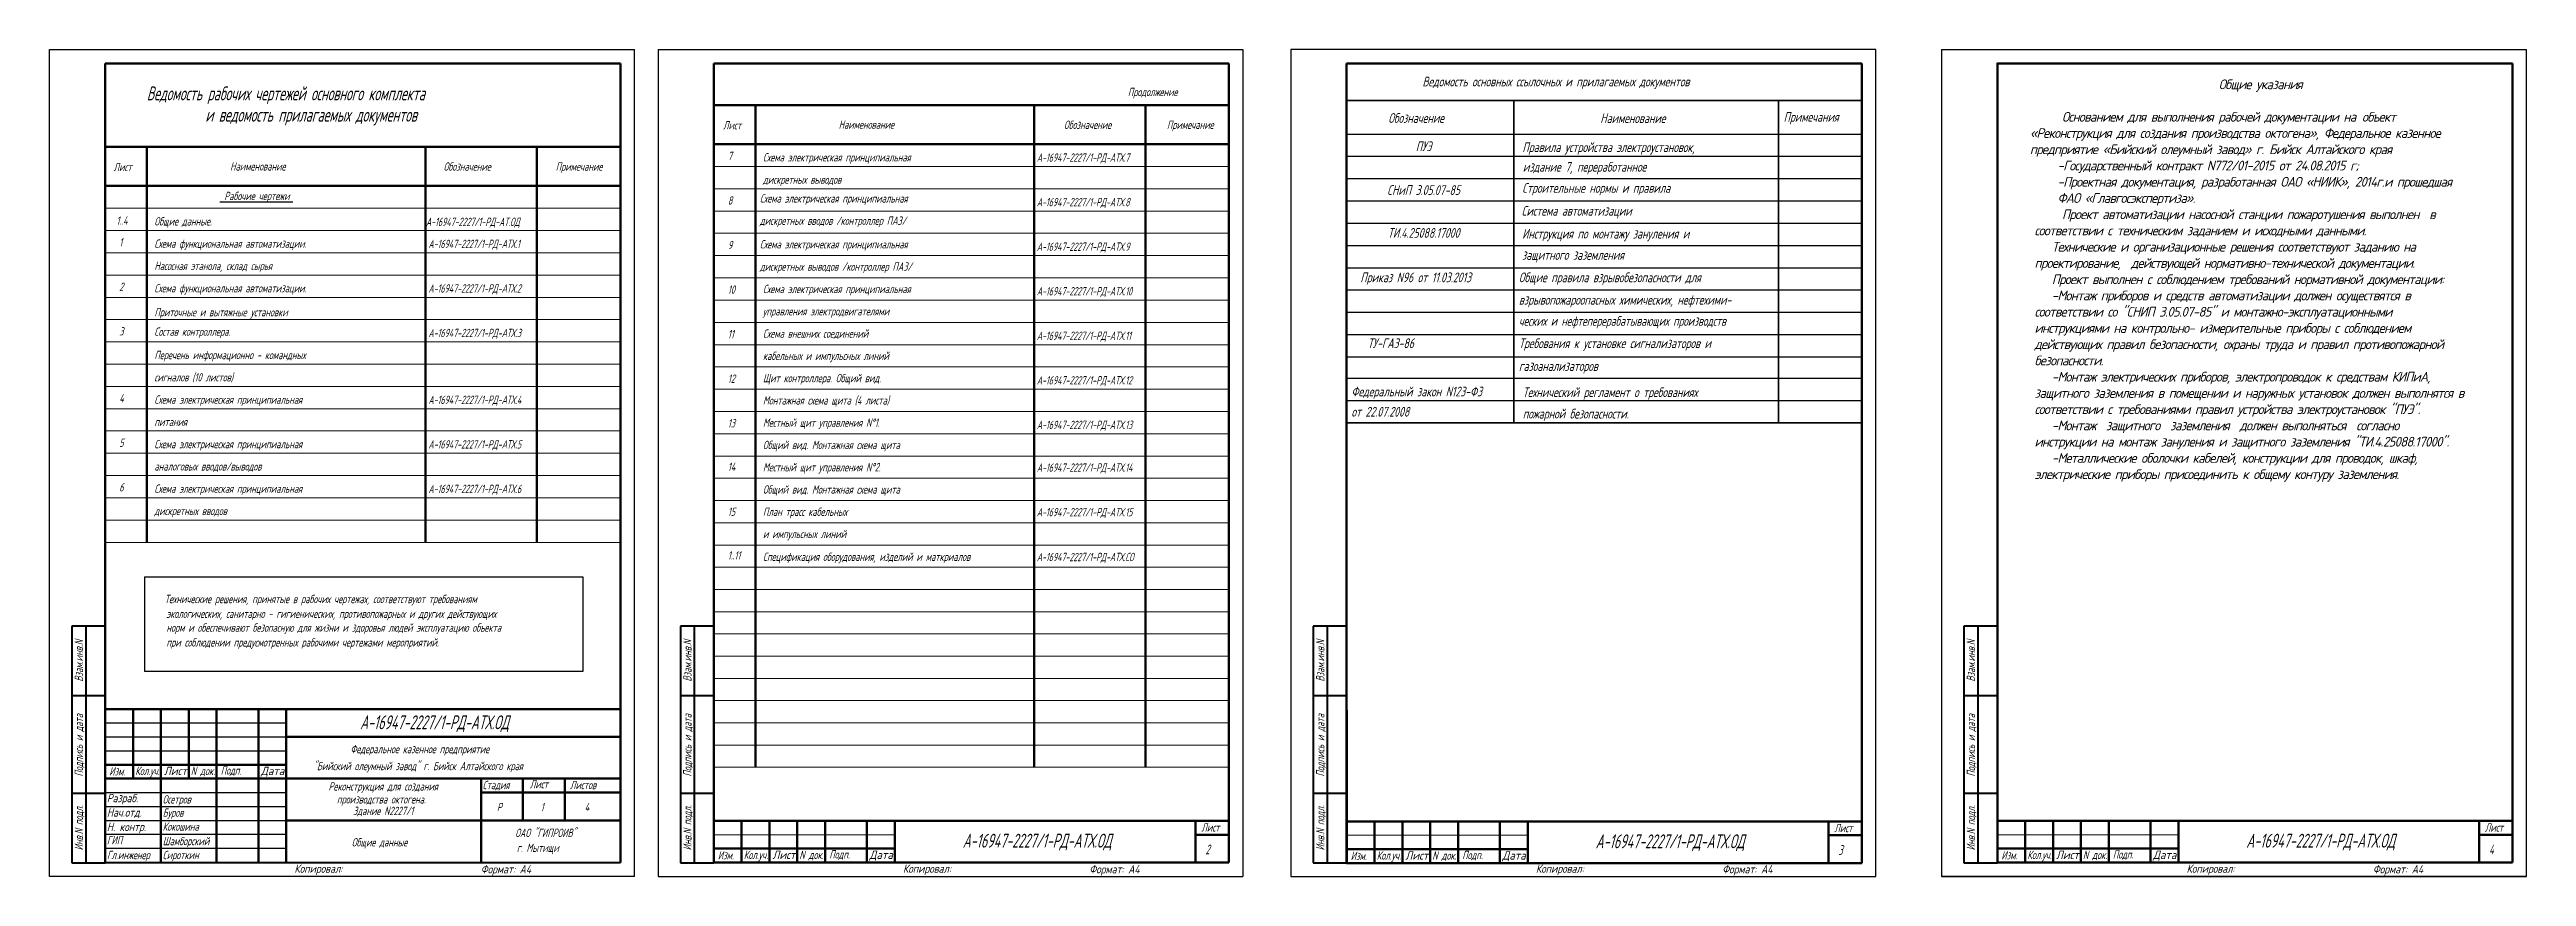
# Model space of a CAD drawing. Header units: millimetres. Extents: x -338 to 6826, y -8218 to 3153.
# Drawn here: x 2037 to 2926, y 2856 to 3153 of the extents above; entities that cross this region are included whole.
import ezdxf
from ezdxf.enums import TextEntityAlignment as Align

# ---------------------------------------------------------------- set-up
doc = ezdxf.new("R2010")
doc.units = ezdxf.units.MM
for name, color, linetype, lineweight in [('Обводка', 6, 'Continuous', 25), ('Рамка толстая', 7, 'Continuous', 60), ('Рамка тонкая', 5, 'Continuous', 25), ('Текст_КИП', 2, 'Continuous', 25), ('Толст.рамка', 7, 'Continuous', 60)]:
    doc.layers.add(name, color=color, linetype=linetype, lineweight=lineweight)
doc.layers.add('ТЕКСТ', color=2, linetype='Continuous')
doc.styles.add('Simplex', font='simplex.shx', dxfattribs={"width": 0.7, "oblique": 15})

msp = doc.modelspace()

# ---------------------------------------------------------------- texts
at = {"lineweight": 30, "style": 'Simplex', "oblique": 15, "width": 0.7}
for s, p in [('Ведомость основных ссылочных и прилагаемых документов', (2529.94, 3140.16)), ('Примечания', (2659.63, 3127.48)), ('Обозначение', (2517.69, 3127.08)), ('Наименование', (2593.8, 3127.01))]:
    msp.add_text(s, height=3.5, dxfattribs=at).set_placement(p)
at = {"style": 'Simplex', "oblique": 15, "width": 0.7}
for s, p in [('ПУЭ', (2530.37, 3116.93)), ('СНиП 3.05.07-85', (2530.37, 3101.2)), ('ТИ.4.25088.17000', (2530.37, 3085.8))]:
    msp.add_text(s, height=3.5, dxfattribs=at).set_placement(p, align=Align.CENTER)
at = {"style": 'Simplex', "oblique": 15}
for s, width, p in [('Правила устройства электроустановок, ', 0.7, (2565.82, 3116.6)), (' издание 7, переработанное', 0.7, (2564.38, 3109.55)), ('Строительные нормы и правила', 0.7, (2565.8, 3101.96)), ('Система автоматизации', 0.7, (2565.58, 3093.74)), ('Инструкция по монтажу зануления и', 0.7, (2565.75, 3085.53)), ('защитного заземления ', 0.7, (2565.68, 3077.89)), ('Приказ N96 от 11.03.2013', 0.7, (2507.65, 3069.84)), ('Общие правила взрывобезопасности для ', 0.7, (2564.57, 3069.84)), ('взрывопожароопасных химических, нефтехими-', 0.7, (2564.57, 3061.78)), ('ческих и нефтеперерабатывающих производств', 0.68, (2564.57, 3054.19)), ('ТУ-ГАЗ-86', 0.7, (2510.27, 3046.18)), ('Требования к установке сигнализаторов и', 0.7, (2564.57, 3046.18)), ('газоанализаторов', 0.7, (2564.57, 3037.99))]:
    msp.add_text(s, height=3.5, dxfattribs=dict(at, width=width)).set_placement(p)
at = {"color": 7, "style": 'Simplex', "oblique": 15, "width": 0.7}
for s, p in [('от 22.07.2008 ', (2504.45, 3021.58)), ('Федеральный закон N123-ФЗ', (2504.45, 3028.84)), ('пожарной безопасности.', (2565.95, 3020.89)), ('Технический регламент о требованиях', (2565.95, 3028.6))]:
    msp.add_text(s, height=3.5, dxfattribs=at).set_placement(p)
at = {"color": 2, "style": 'Simplex', "oblique": 15, "width": 0.7}
for s, p in [('Взам.инв.N', (2048.96, 2933.88)), ('Взам.инв.N', (2267.48, 2933.88)), ('Взам.инв.N', (2494.74, 2933.88)), ('Взам.инв.N', (2728.4, 2933.88)), ('Подпись и дата', (2048.96, 2903.53)), ('Подпись и дата', (2267.48, 2903.53)), ('Подпись и дата', (2494.74, 2903.53)), ('Подпись и дата', (2728.4, 2903.53)), ('Инв.N подл.', (2048.96, 2873.88)), ('Инв.N подл.', (2267.48, 2873.88)), ('Инв.N подл.', (2494.74, 2873.88)), ('Инв.N подл.', (2728.4, 2873.88))]:
    msp.add_text(s, height=3, rotation=90, dxfattribs=at).set_placement(p, align=Align.CENTER)
at = {"color": 7, "insert": (2745.59, 3142.68), "char_height": 3.5, "attachment_point": 1, "style": 'Simplex'}
msp.add_mtext_dynamic_manual_height_columns('\\pi66.1325,l4.14155;{\\W0.9;\\T0.9;Общие указания\\P\\pi6.1978;\\P\\pi9.93125,l2.47919;^I\\C256;Основанием для выполнения рабочей документации на\\W1;\\T1; \\W0.9;\\T0.9;объект «Реконструкция для создания производства октогена», Федеральное казенное предприятие «Бийский олеумный завод» г.\\~Бийск Алтайского края \\P-Государственный контракт N772/01-2015 от 24.08.2015 г; \\P\\pi0,l12.40995;-Проектная документация, разработанная ОАО «НИИК», 2014г.и прошедшая ФАО «Главгосэкспертиза».\\P\\pl4.14155;\\C7;^IПроект автоматизации насосной станции пожаротушения выполнен  в соответствии с техническим заданием и исходными данными. \\P\\pi6.1978;Технические и организационные решения соответствуют заданию на проектирование,  действующей нормативно-технической документации.\\PПроект выполнен с соблюдением требований нормативной документации:\\P-Монтаж приборов и средств автоматизации должен осуществятся в соответствии со "СНИП 3.05.07-85" и монтажно-эксплуатационными инструкциями на контрольно- измерительные приборы с соблюдением действующих правил безопасности, охраны труда и правил противопожарной безопасности.\\P-Монтаж электрических приборов, электропроводок к средствам КИПиА, защитного заземления в помещении и наружных установок должен выполнятся в соответствии с требованиями правил устройства электроустановок "ПУЭ".  \\P-Монтаж  защитного  заземления  должен выполняться  согласно  инструкции на монтаж зануления и защитного заземления "ТИ.4.25088.17000".\\P-Металлические оболочки кабелей, конструкции для проводок, шкаф, электрические приборы присоединить к общему контуру заземления.}', width=171.412, gutter_width=17.5, heights=[0], dxfattribs=at)
at = {"layer": 'ТЕКСТ', "lineweight": 35, "style": 'Simplex', "oblique": 15, "width": 0.6}
for s, height, p in [('Ведомость рабочих чертежей основного комплекта', 5, (2071.85, 3135.16)), ('и ведомость прилагаемых документов', 5, (2092.9, 3127.51)), ('Продолжение', 3, (2424.16, 3136.68)), ('Лист', 3, (2278.78, 3124.73)), ('Наименование', 3, (2320.31, 3124.96)), ('Обозначение', 3, (2401.22, 3124.9)), ('Примечание', 3, (2438.18, 3124.9)), ('Лист', 3, (2059.92, 3109.73)), ('Наименование', 3, (2101.79, 3109.96)), ('Обозначение', 3, (2178.45, 3109.9)), ('Примечание', 3, (2218.7, 3109.9))]:
    msp.add_text(s, height=height, rotation=0, dxfattribs=at).set_placement(p)
at = {"layer": 'ТЕКСТ', "style": 'Simplex', "oblique": 15}
for s, width, p in [('7', 0.6, (2280.49, 3113.71)), ('Схема электрическая принципиальная ', 0.6, (2293.12, 3113.21)), ('А-16947-2227/1-РД-АТХ.7', 0.55, (2391.44, 3113.12)), ('дискретных выводов', 0.6, (2293.12, 3105.21)), ('%%U Рабочие чертежи ', 0.6, (2098.29, 3099.33)), ('8', 0.6, (2280.49, 3097.71)), ('Схема электрическая принципиальная ', 0.6, (2292.02, 3098.45)), ('А-16947-2227/1-РД-АТХ.8', 0.55, (2391.44, 3097.12)), ('1..4', 0.6, (2060.97, 3090.51)), ('Общие данные.', 0.6, (2074.6, 3090.21)), ('А-16947-2227/1-РД-АТ.ОД', 0.55, (2172.11, 3090.03)), ('дискретных вводов /контроллер ПАЗ/', 0.6, (2292.02, 3090.45)), ('1', 0.6, (2061.97, 3082.71)), ('Схема функциональная автоматизации.', 0.6, (2074.6, 3082.21)), ('А-16947-2227/1-РД-АТХ.1 ', 0.55, (2173.01, 3082.12)), ('9', 0.6, (2280.49, 3081.71)), ('Схема электрическая принципиальная ', 0.6, (2292.02, 3081.98)), ('А-16947-2227/1-РД-АТХ.9', 0.55, (2391.44, 3081.12)), ('2', 0.6, (2061.97, 3066.71)), ('Насосная этанола, склад сырья ', 0.6, (2074.6, 3074.21)), ('Схема функциональная автоматизации.', 0.6, (2074.6, 3066.21)), ('А-16947-2227/1-РД-АТХ.2', 0.55, (2173.01, 3066.12)), ('10', 0.6, (2280.49, 3065.71)), ('дискретных выводов /контроллер ПАЗ/', 0.6, (2292.02, 3073.98)), ('Схема электрическая принципиальная ', 0.6, (2293.12, 3065.92)), ('Приточные и вытяжные установки', 0.6, (2074.6, 3057.6)), ('управления электродвигателями', 0.6, (2293.12, 3057.92)), ('А-16947-2227/1-РД-АТХ.10', 0.55, (2391.44, 3065.12)), ('3', 0.6, (2061.97, 3050.71)), ('Состав контроллера.', 0.6, (2074.6, 3050.61)), ('А-16947-2227/1-РД-АТХ.3', 0.55, (2173.01, 3050.12)), ('11', 0.6, (2280.49, 3049.71)), ('Схема внешних соединений', 0.6, (2293.12, 3049.92)), ('А-16947-2227/1-РД-АТХ.11', 0.55, (2391.44, 3049.12)), ('Перечень информационно - командных ', 0.6, (2074.6, 3042.21)), ('кабельных и импульсных линий', 0.6, (2293.12, 3041.92)), ('сигналов (10 листов) ', 0.6, (2074.6, 3034.21)), ('12', 0.6, (2280.49, 3033.71)), ('Щит контроллера. Общий вид.', 0.6, (2293.12, 3033.92)), ('А-16947-2227/1-РД-АТХ.12', 0.55, (2391.44, 3033.12)), ('4', 0.6, (2061.97, 3026.71)), ('Схема электрическая принципиальная ', 0.6, (2074.6, 3026.21)), ('А-16947-2227/1-РД-АТХ.4', 0.55, (2173.01, 3026.12)), ('Монтажная схема щита (4 листа)', 0.6, (2293.12, 3025.92)), ('питания', 0.6, (2074.6, 3018.21)), ('13', 0.6, (2280.49, 3017.71)), ('Местный щит управления N%%D1.', 0.6, (2293.12, 3017.92)), ('А-16947-2227/1-РД-АТХ.13', 0.55, (2391.44, 3017.12)), ('5', 0.6, (2061.97, 3010.71)), ('Схема электрическая принципиальная ', 0.6, (2074.6, 3010.21)), ('А-16947-2227/1-РД-АТХ.5', 0.55, (2173.01, 3010.12)), ('Общий вид. Монтажная схема щита', 0.6, (2293.12, 3009.92)), ('6', 0.6, (2061.97, 2994.71)), ('аналоговых вводов/выводов', 0.6, (2074.6, 3002.21)), ('14', 0.6, (2280.49, 3002.08)), ('Местный щит управления N%%D2.', 0.6, (2293.12, 3001.92)), ('А-16947-2227/1-РД-АТХ.14', 0.55, (2391.44, 3001.79)), ('Схема электрическая принципиальная ', 0.6, (2074.6, 2994.21)), ('А-16947-2227/1-РД-АТХ.6', 0.55, (2173.01, 2994.12)), ('15', 0.6, (2280.49, 2985.94)), ('План трасс кабельных', 0.6, (2293.12, 2985.92)), ('Общий вид. Монтажная схема щита', 0.6, (2293.12, 2993.92)), ('А-16947-2227/1-РД-АТХ.15', 0.55, (2391.44, 2985.78)), ('дискретных вводов', 0.6, (2074.6, 2986.21)), ('и импульсных линий', 0.6, (2293.12, 2977.92)), ('1..11', 0.6, (2280.49, 2970.25)), ('Спецификация оборудования, изделий и маткриалов', 0.6, (2293.12, 2969.75)), ('А-16947-2227/1-РД-АТХ.СО', 0.55, (2391.44, 2969.66))]:
    msp.add_text(s, height=3, rotation=0, dxfattribs=dict(at, width=width)).set_placement(p)
at = {"layer": 'ТЕКСТ', "style": 'Simplex', "oblique": 15, "width": 0.6}
for s, p in [('Технические решения, принятые в рабочих чертежах, соответствуют требованиям', (2078.31, 2954.58)), ('экологических, санитарно - гигиенических, противопожарных и других действующих', (2078.91, 2949.28)), ('норм и обеспечивают безопасную для жизни и здоровья людей эксплуатацию объекта', (2078.91, 2944.3)), ('при соблюдении предусмотренных рабочими чертежами мероприятий.', (2078.91, 2938.99))]:
    msp.add_text(s, height=3, dxfattribs=at).set_placement(p)
at = {"layer": 'ТЕКСТ', "color": 3, "style": 'Simplex', "oblique": 15, "width": 0.6}
for s, height, p in [('Лист', 3, (2450.54, 2872.54)), ('Лист', 3, (2677.82, 2872.32)), ('Лист', 3, (2911.46, 2872.53)), ('2', 3.5, (2452.05, 2864.4)), ('3', 3.5, (2679.32, 2864.18)), ('4', 3.5, (2912.96, 2864.39))]:
    msp.add_text(s, height=height, dxfattribs=at).set_placement(p)
at = {"layer": 'ТЕКСТ', "char_height": 3, "width": 19, "attachment_point": 4, "style": 'Simplex'}
for s, insert in [('{\\W0.8;Разраб.}', (2057.53, 2884.17)), ('{\\W0.8;Нач.отд.}', (2057.53, 2879.17)), ('{\\W0.8;Н. контр.}', (2057.53, 2873.84)), ('ГИП', (2057.53, 2869.47))]:
    msp.add_mtext(s, dxfattribs=dict(at, insert=insert))
at = {"layer": 'Текст_КИП', "style": 'Simplex', "oblique": 15, "width": 0.6}
for s, height, p in [('А-16947-2227/1-РД-АТХ.ОД', 5, (2148.44, 2909.29)), ('Федеральное казенное предприятие', 3, (2144.99, 2900.67)), ('Изм.', 3, (2058.38, 2892.68)), ('Подп.', 3, (2098.43, 2893)), ('"Бийский олеумный завод" г. Бийск Алтайского края ', 3, (2131.71, 2894.59)), ('Стадия', 3, (2192.47, 2887.77)), ('Лист', 3, (2209.41, 2888.09)), ('Листов', 3, (2223.82, 2887.77)), ('Осетров', 3, (2077.57, 2882.61)), ('Р', 3, (2197.58, 2879.86)), ('1', 3, (2213.29, 2879.86)), ('4', 3, (2229.12, 2879.86)), ('Буров', 3, (2077.57, 2877.85)), ('Кокошина', 3, (2077.57, 2872.85)), ('ОАО "ГИПРОИВ"', 3, (2204.19, 2870.58)), ('Гл.инженер', 3, (2057.57, 2862.63)), ('Шамборский', 3, (2077.57, 2867.63)), ('Сироткин', 3, (2077.57, 2862.63)), ('г. Мытищи', 3, (2204.75, 2865.23)), ('Изм.', 3, (2276.9, 2862.54)), ('Подп.', 3, (2316.95, 2862.86)), ('А-16947-2227/1-РД-АТХ.ОД', 5, (2364.85, 2866.78)), ('Изм.', 3, (2504.17, 2862.32)), ('Подп.', 3, (2544.23, 2862.63)), ('А-16947-2227/1-РД-АТХ.ОД', 5, (2592.13, 2866.55)), ('Изм.', 3, (2737.81, 2862.53)), ('Подп.', 3, (2777.86, 2862.85)), ('А-16947-2227/1-РД-АТХ.ОД', 5, (2825.76, 2866.77))]:
    msp.add_text(s, height=height, dxfattribs=at).set_placement(p)
at = {"layer": 'Текст_КИП', "style": 'Simplex', "oblique": 15}
for s, width, p, p2 in [('Кол.уч.', 0.603486, (2067.72, 2892.84), (2076.43, 2892.84)), ('Лист', 0.686041, (2078.01, 2892.84), (2086.24, 2892.84)), ('N док.', 0.628372, (2087.67, 2892.84), (2096.37, 2892.84)), ('Дата', 0.652619, (2112.84, 2892.84), (2121.23, 2892.84)), ('Кол.уч.', 0.603486, (2286.24, 2862.7), (2294.95, 2862.7)), ('Лист', 0.686041, (2296.53, 2862.7), (2304.76, 2862.7)), ('N док.', 0.628372, (2306.19, 2862.7), (2314.89, 2862.7)), ('Дата', 0.652619, (2331.36, 2862.7), (2339.75, 2862.7)), ('Кол.уч.', 0.603486, (2513.51, 2862.47), (2522.22, 2862.47)), ('Лист', 0.686041, (2523.8, 2862.47), (2532.04, 2862.47)), ('N док.', 0.628372, (2533.46, 2862.47), (2542.17, 2862.47)), ('Дата', 0.652619, (2558.63, 2862.47), (2567.02, 2862.47)), ('Кол.уч.', 0.603486, (2747.15, 2862.69), (2755.86, 2862.69)), ('Лист', 0.686041, (2757.44, 2862.69), (2765.67, 2862.69)), ('N док.', 0.628372, (2767.1, 2862.69), (2775.81, 2862.69)), ('Дата', 0.652619, (2792.27, 2862.69), (2800.66, 2862.69))]:
    msp.add_text(s, height=3, dxfattribs=dict(at, width=width)).set_placement(p, p2, align=Align.FIT)
at = {"layer": 'Текст_КИП', "style": 'Simplex', "oblique": 15, "width": 0.6}
for s, p in [('Реконструкция для создания', (2156.75, 2887.28)), ('производства октогена. ', (2156.75, 2882.63)), ('Здание N2227/1', (2156.75, 2878.47)), ('Общие данные', (2155.44, 2867.2))]:
    msp.add_text(s, height=3, dxfattribs=at).set_placement(p, align=Align.CENTER)
at = {"layer": 'Текст_КИП', "color": 3, "style": 'Simplex', "oblique": 15, "width": 0.8}
for s, p in [('Копировал:', (2124.87, 2857.74)), ('Формат: А4', (2191.8, 2857.54)), ('Копировал:', (2343.39, 2857.74)), ('Формат: А4', (2410.32, 2857.54)), ('Копировал:', (2570.66, 2857.74)), ('Формат: А4', (2637.59, 2857.54)), ('Копировал:', (2804.32, 2857.74)), ('Формат: А4', (2871.24, 2857.54))]:
    msp.add_text(s, height=3, dxfattribs=at).set_placement(p)

# ---------------------------------------------------------------- linework, layer by layer
at = {"lineweight": 35}
for p, q in [((2502.73, 3135.07), (2687.73, 3135.07)), ((2562.73, 3135.07), (2562.73, 3019.38)), ((2657.81, 3135.07), (2657.81, 3019.38)), ((2502.73, 3019.38), (2687.73, 3019.38))]:
    msp.add_line(p, q, dxfattribs=at)
for p, q in [((2502.73, 3123.07), (2687.73, 3123.07)), ((2502.73, 3123.07), (2687.73, 3123.07)), ((2502.73, 3115.07), (2687.73, 3115.07)), ((2502.73, 3107.07), (2687.73, 3107.07)), ((2502.73, 3099.07), (2687.73, 3099.07)), ((2502.73, 3091.07), (2687.73, 3091.07)), ((2502.73, 3083.07), (2687.73, 3083.07)), ((2502.73, 3075.07), (2687.73, 3075.07)), ((2502.73, 3067.07), (2687.73, 3067.07)), ((2502.73, 3059.07), (2687.73, 3059.07)), ((2502.73, 3051.07), (2687.73, 3051.07)), ((2502.73, 3043.07), (2687.73, 3043.07)), ((2502.73, 3035.38), (2687.73, 3035.38)), ((2502.73, 3027.38), (2687.73, 3027.38)), ((2502.73, 3019.38), (2687.73, 3019.38)), ((2502.73, 3019.38), (2687.73, 3019.38))]:
    msp.add_line(p, q)
at = {"color": 7, "lineweight": 40}
for p, q in [((2044.96, 2946.38), (2044.96, 2861.38)), ((2056.96, 2946.38), (2044.96, 2946.38)), ((2049.96, 2946.38), (2049.96, 2861.38)), ((2263.48, 2946.38), (2263.48, 2861.38)), ((2275.48, 2946.38), (2263.48, 2946.38)), ((2268.48, 2946.38), (2268.48, 2861.38)), ((2490.74, 2946.38), (2490.74, 2861.38)), ((2502.74, 2946.38), (2490.74, 2946.38)), ((2495.74, 2946.38), (2495.74, 2861.38)), ((2724.4, 2946.38), (2724.4, 2861.38)), ((2736.4, 2946.38), (2724.4, 2946.38)), ((2729.4, 2946.38), (2729.4, 2861.38)), ((2044.96, 2921.38), (2056.96, 2921.38)), ((2263.48, 2921.38), (2275.48, 2921.38)), ((2490.74, 2921.38), (2502.74, 2921.38)), ((2724.4, 2921.38), (2736.4, 2921.38)), ((2044.96, 2886.38), (2056.96, 2886.38)), ((2263.48, 2886.38), (2275.48, 2886.38)), ((2490.74, 2886.38), (2502.74, 2886.38)), ((2724.4, 2886.38), (2736.4, 2886.38)), ((2044.96, 2861.38), (2056.96, 2861.38)), ((2263.48, 2861.38), (2275.48, 2861.38)), ((2490.74, 2861.38), (2502.74, 2861.38)), ((2724.4, 2861.38), (2736.4, 2861.38))]:
    msp.add_line(p, q, dxfattribs=at)
at = {"lineweight": 60}
msp.add_line((2056.94, 2861.38), (2056.94, 2916.42), dxfattribs=at)
at = {"layer": 'Обводка', "color": 155, "lineweight": 20}
for p, q in [((2275.46, 3111.42), (2460.46, 3111.42)), ((2056.94, 3096.42), (2241.94, 3096.42)), ((2275.46, 3103.42), (2460.46, 3103.42)), ((2275.46, 3095.42), (2460.46, 3095.42)), ((2056.94, 3088.42), (2241.94, 3088.42)), ((2275.46, 3087.42), (2460.46, 3087.42)), ((2056.94, 3080.42), (2241.94, 3080.42)), ((2275.46, 3079.42), (2460.46, 3079.42)), ((2056.94, 3072.42), (2241.94, 3072.42)), ((2275.46, 3071.42), (2460.46, 3071.42)), ((2056.94, 3064.42), (2241.94, 3064.42)), ((2275.46, 3063.42), (2460.46, 3063.42)), ((2056.94, 3056.42), (2241.94, 3056.42)), ((2275.46, 3055.42), (2460.46, 3055.42)), ((2056.94, 3048.42), (2241.94, 3048.42)), ((2275.46, 3047.42), (2460.46, 3047.42)), ((2056.94, 3040.42), (2241.94, 3040.42)), ((2275.46, 3039.42), (2460.46, 3039.42)), ((2056.94, 3032.42), (2241.94, 3032.42)), ((2056.94, 3024.42), (2241.94, 3024.42)), ((2275.46, 3031.42), (2460.46, 3031.42)), ((2056.94, 3016.42), (2241.94, 3016.42)), ((2275.46, 3023.42), (2460.46, 3023.42)), ((2275.46, 3015.42), (2460.46, 3015.42)), ((2056.94, 3008.42), (2241.94, 3008.42)), ((2275.46, 3007.42), (2460.46, 3007.42)), ((2056.94, 3000.42), (2241.94, 3000.42)), ((2275.46, 2999.42), (2460.46, 2999.42)), ((2056.94, 2992.42), (2241.94, 2992.42)), ((2275.46, 2991.42), (2460.46, 2991.42)), ((2056.94, 2984.42), (2241.94, 2984.42)), ((2275.46, 2983.44), (2460.46, 2983.44)), ((2056.94, 2976.42), (2241.94, 2976.42)), ((2275.46, 2975.46), (2460.46, 2975.46)), ((2275.46, 2967.48), (2460.46, 2967.48)), ((2275.46, 2959.5), (2460.46, 2959.5)), ((2275.46, 2951.52), (2460.46, 2951.52)), ((2275.46, 2943.52), (2460.46, 2943.52)), ((2275.46, 2935.54), (2460.46, 2935.54)), ((2275.46, 2927.57), (2460.46, 2927.57)), ((2275.46, 2919.59), (2460.46, 2919.59)), ((2275.46, 2911.61), (2460.46, 2911.61)), ((2275.46, 2903.63), (2460.46, 2903.63)), ((2275.46, 2895.65), (2460.46, 2895.65)), ((2275.46, 2871.43), (2340.46, 2871.43)), ((2502.74, 2871.2), (2567.74, 2871.2)), ((2736.38, 2871.42), (2801.38, 2871.42))]:
    msp.add_line(p, q, dxfattribs=at)
at = {"layer": 'Обводка'}
for p, q in [((2071.01, 2964.08), (2228.46, 2964.08)), ((2071.01, 2964.08), (2071.01, 2930.04)), ((2228.46, 2964.08), (2228.46, 2930.04)), ((2228.46, 2930.04), (2071.01, 2930.04))]:
    msp.add_line(p, q, dxfattribs=at)
at = {"layer": 'Обводка', "color": 155}
for p, q in [((2056.94, 2911.57), (2121.94, 2911.57)), ((2056.94, 2906.57), (2121.94, 2906.57)), ((2056.94, 2901.57), (2121.94, 2901.57)), ((2056.94, 2886.57), (2121.94, 2886.57)), ((2056.94, 2881.57), (2121.94, 2881.57)), ((2056.94, 2876.57), (2121.94, 2876.57)), ((2056.94, 2871.57), (2121.94, 2871.57)), ((2056.94, 2866.57), (2121.94, 2866.57))]:
    msp.add_line(p, q, dxfattribs=at)
at = {"layer": 'Рамка толстая'}
for p, q in [((2502.73, 2861.22), (2502.73, 3148.42)), ((2502.73, 3148.42), (2687.73, 3148.42)), ((2687.73, 3148.42), (2687.73, 2861.2))]:
    msp.add_line(p, q, dxfattribs=at)
at = {"layer": 'Рамка толстая', "color": 7}
for p, q in [((2736.38, 2861.42), (2736.38, 3148.59)), ((2736.38, 3148.38), (2921.38, 3148.38)), ((2921.38, 3148.38), (2921.38, 2861.42)), ((2502.74, 2916.21), (2502.74, 2861.21)), ((2502.74, 2916.21), (2502.74, 2861.21)), ((2736.38, 2916.42), (2736.38, 2861.42)), ((2736.38, 2916.42), (2736.38, 2861.42)), ((2687.74, 2861.2), (2502.73, 2861.22)), ((2921.38, 2861.42), (2736.38, 2861.42))]:
    msp.add_line(p, q, dxfattribs=at)
at = {"layer": 'Рамка тонкая'}
for p, q in [((2036.94, 2856.42), (2036.94, 3153.42)), ((2036.94, 3153.42), (2246.94, 3153.42)), ((2246.94, 2856.42), (2246.94, 3153.42)), ((2255.46, 3153.42), (2465.46, 3153.42)), ((2255.46, 3153.42), (2255.46, 2856.42)), ((2465.46, 3153.42), (2465.46, 2856.42)), ((2482.73, 3153.42), (2482.73, 2856.42)), ((2692.73, 3153.42), (2482.73, 3153.42)), ((2692.73, 2856.42), (2692.73, 3153.42)), ((2716.38, 3153.42), (2716.38, 2856.42)), ((2716.38, 3153.42), (2926.38, 3153.42)), ((2926.38, 2856.42), (2926.38, 3153.42)), ((2246.94, 2856.42), (2036.94, 2856.42)), ((2255.46, 2856.42), (2465.46, 2856.42)), ((2482.73, 2856.42), (2692.73, 2856.42)), ((2926.38, 2856.42), (2716.38, 2856.42)), ((2716.38, 2856.42), (2926.38, 2856.42))]:
    msp.add_line(p, q, dxfattribs=at)
at = {"layer": 'Толст.рамка'}
for p, q in [((2056.94, 3148.42), (2241.94, 3148.42)), ((2056.94, 3148.42), (2056.94, 2861.38)), ((2241.94, 3148.42), (2241.94, 2861.42)), ((2275.46, 3148.42), (2460.46, 3148.42)), ((2275.46, 2861.42), (2275.46, 3148.42)), ((2460.46, 3148.42), (2460.46, 2861.42)), ((2275.46, 3133.42), (2460.46, 3133.42)), ((2290.46, 3133.42), (2290.46, 2895.65)), ((2390.46, 3133.42), (2390.46, 2895.65)), ((2430.46, 3133.42), (2430.46, 2895.65)), ((2056.94, 3118.42), (2241.94, 3118.42)), ((2071.94, 3118.42), (2071.94, 2976.42)), ((2171.94, 3118.42), (2171.94, 2976.42)), ((2211.94, 3118.42), (2211.94, 2976.42)), ((2275.46, 3119.42), (2460.46, 3119.42)), ((2056.94, 3104.42), (2241.94, 3104.42)), ((2460.46, 2876.43), (2275.46, 2876.43)), ((2275.46, 2876.43), (2460.46, 2876.43)), ((2285.46, 2861.43), (2285.46, 2876.43)), ((2295.46, 2861.43), (2295.46, 2876.43)), ((2305.46, 2861.43), (2305.46, 2876.43)), ((2315.46, 2861.43), (2315.46, 2876.43)), ((2330.46, 2861.43), (2330.46, 2876.43)), ((2340.46, 2861.43), (2340.46, 2876.43)), ((2448.46, 2861.43), (2448.46, 2876.43)), ((2687.74, 2876.2), (2502.74, 2876.2)), ((2502.74, 2876.2), (2687.74, 2876.2)), ((2512.74, 2861.2), (2512.74, 2876.2)), ((2522.74, 2861.2), (2522.74, 2876.2)), ((2532.74, 2861.2), (2532.74, 2876.2)), ((2542.74, 2861.2), (2542.74, 2876.2)), ((2557.74, 2861.2), (2557.74, 2876.2)), ((2567.74, 2861.2), (2567.74, 2876.2)), ((2675.74, 2861.2), (2675.74, 2876.2)), ((2921.38, 2876.42), (2736.38, 2876.42)), ((2736.38, 2876.42), (2921.38, 2876.42)), ((2746.38, 2861.42), (2746.38, 2876.42)), ((2756.38, 2861.42), (2756.38, 2876.42)), ((2766.38, 2861.42), (2766.38, 2876.42)), ((2776.38, 2861.42), (2776.38, 2876.42)), ((2791.38, 2861.42), (2791.38, 2876.42)), ((2801.38, 2861.42), (2801.38, 2876.42)), ((2909.38, 2861.42), (2909.38, 2876.42)), ((2275.46, 2866.43), (2340.46, 2866.43)), ((2448.46, 2871.43), (2460.46, 2871.43)), ((2502.74, 2866.2), (2567.74, 2866.2)), ((2675.74, 2871.2), (2687.74, 2871.2)), ((2736.38, 2866.42), (2801.38, 2866.42)), ((2909.38, 2871.42), (2921.38, 2871.42)), ((2056.96, 2861.38), (2241.94, 2861.42)), ((2275.46, 2861.43), (2460.46, 2861.43))]:
    msp.add_line(p, q, dxfattribs=at)
at = {"layer": 'Толст.рамка', "lineweight": 60}
for p, q in [((2056.94, 2916.57), (2241.94, 2916.57)), ((2056.94, 2861.38), (2056.94, 2916.57)), ((2066.94, 2891.57), (2066.94, 2916.57)), ((2076.94, 2861.57), (2076.94, 2916.57)), ((2086.94, 2891.57), (2086.94, 2916.57)), ((2096.94, 2861.57), (2096.94, 2916.57)), ((2111.94, 2861.57), (2111.94, 2916.57)), ((2121.94, 2861.57), (2121.94, 2916.57)), ((2121.94, 2906.57), (2241.94, 2906.57)), ((2056.94, 2896.57), (2121.94, 2896.57)), ((2056.94, 2891.57), (2121.94, 2891.57)), ((2121.94, 2891.57), (2241.94, 2891.57)), ((2191.94, 2891.57), (2191.94, 2861.57)), ((2206.94, 2876.57), (2206.94, 2891.57)), ((2221.94, 2876.57), (2221.94, 2891.57)), ((2191.94, 2886.57), (2241.94, 2886.57)), ((2121.94, 2876.57), (2241.94, 2876.57))]:
    msp.add_line(p, q, dxfattribs=at)

msp.set_redraw_order([(e.dxf.handle, doc.entitydb.next_handle()) for e in msp.query("TEXT MTEXT ATTDEF DIMENSION ARC_DIMENSION")])  # texts and dimensions are drawn at this point

doc.saveas('drawing.dxf')
